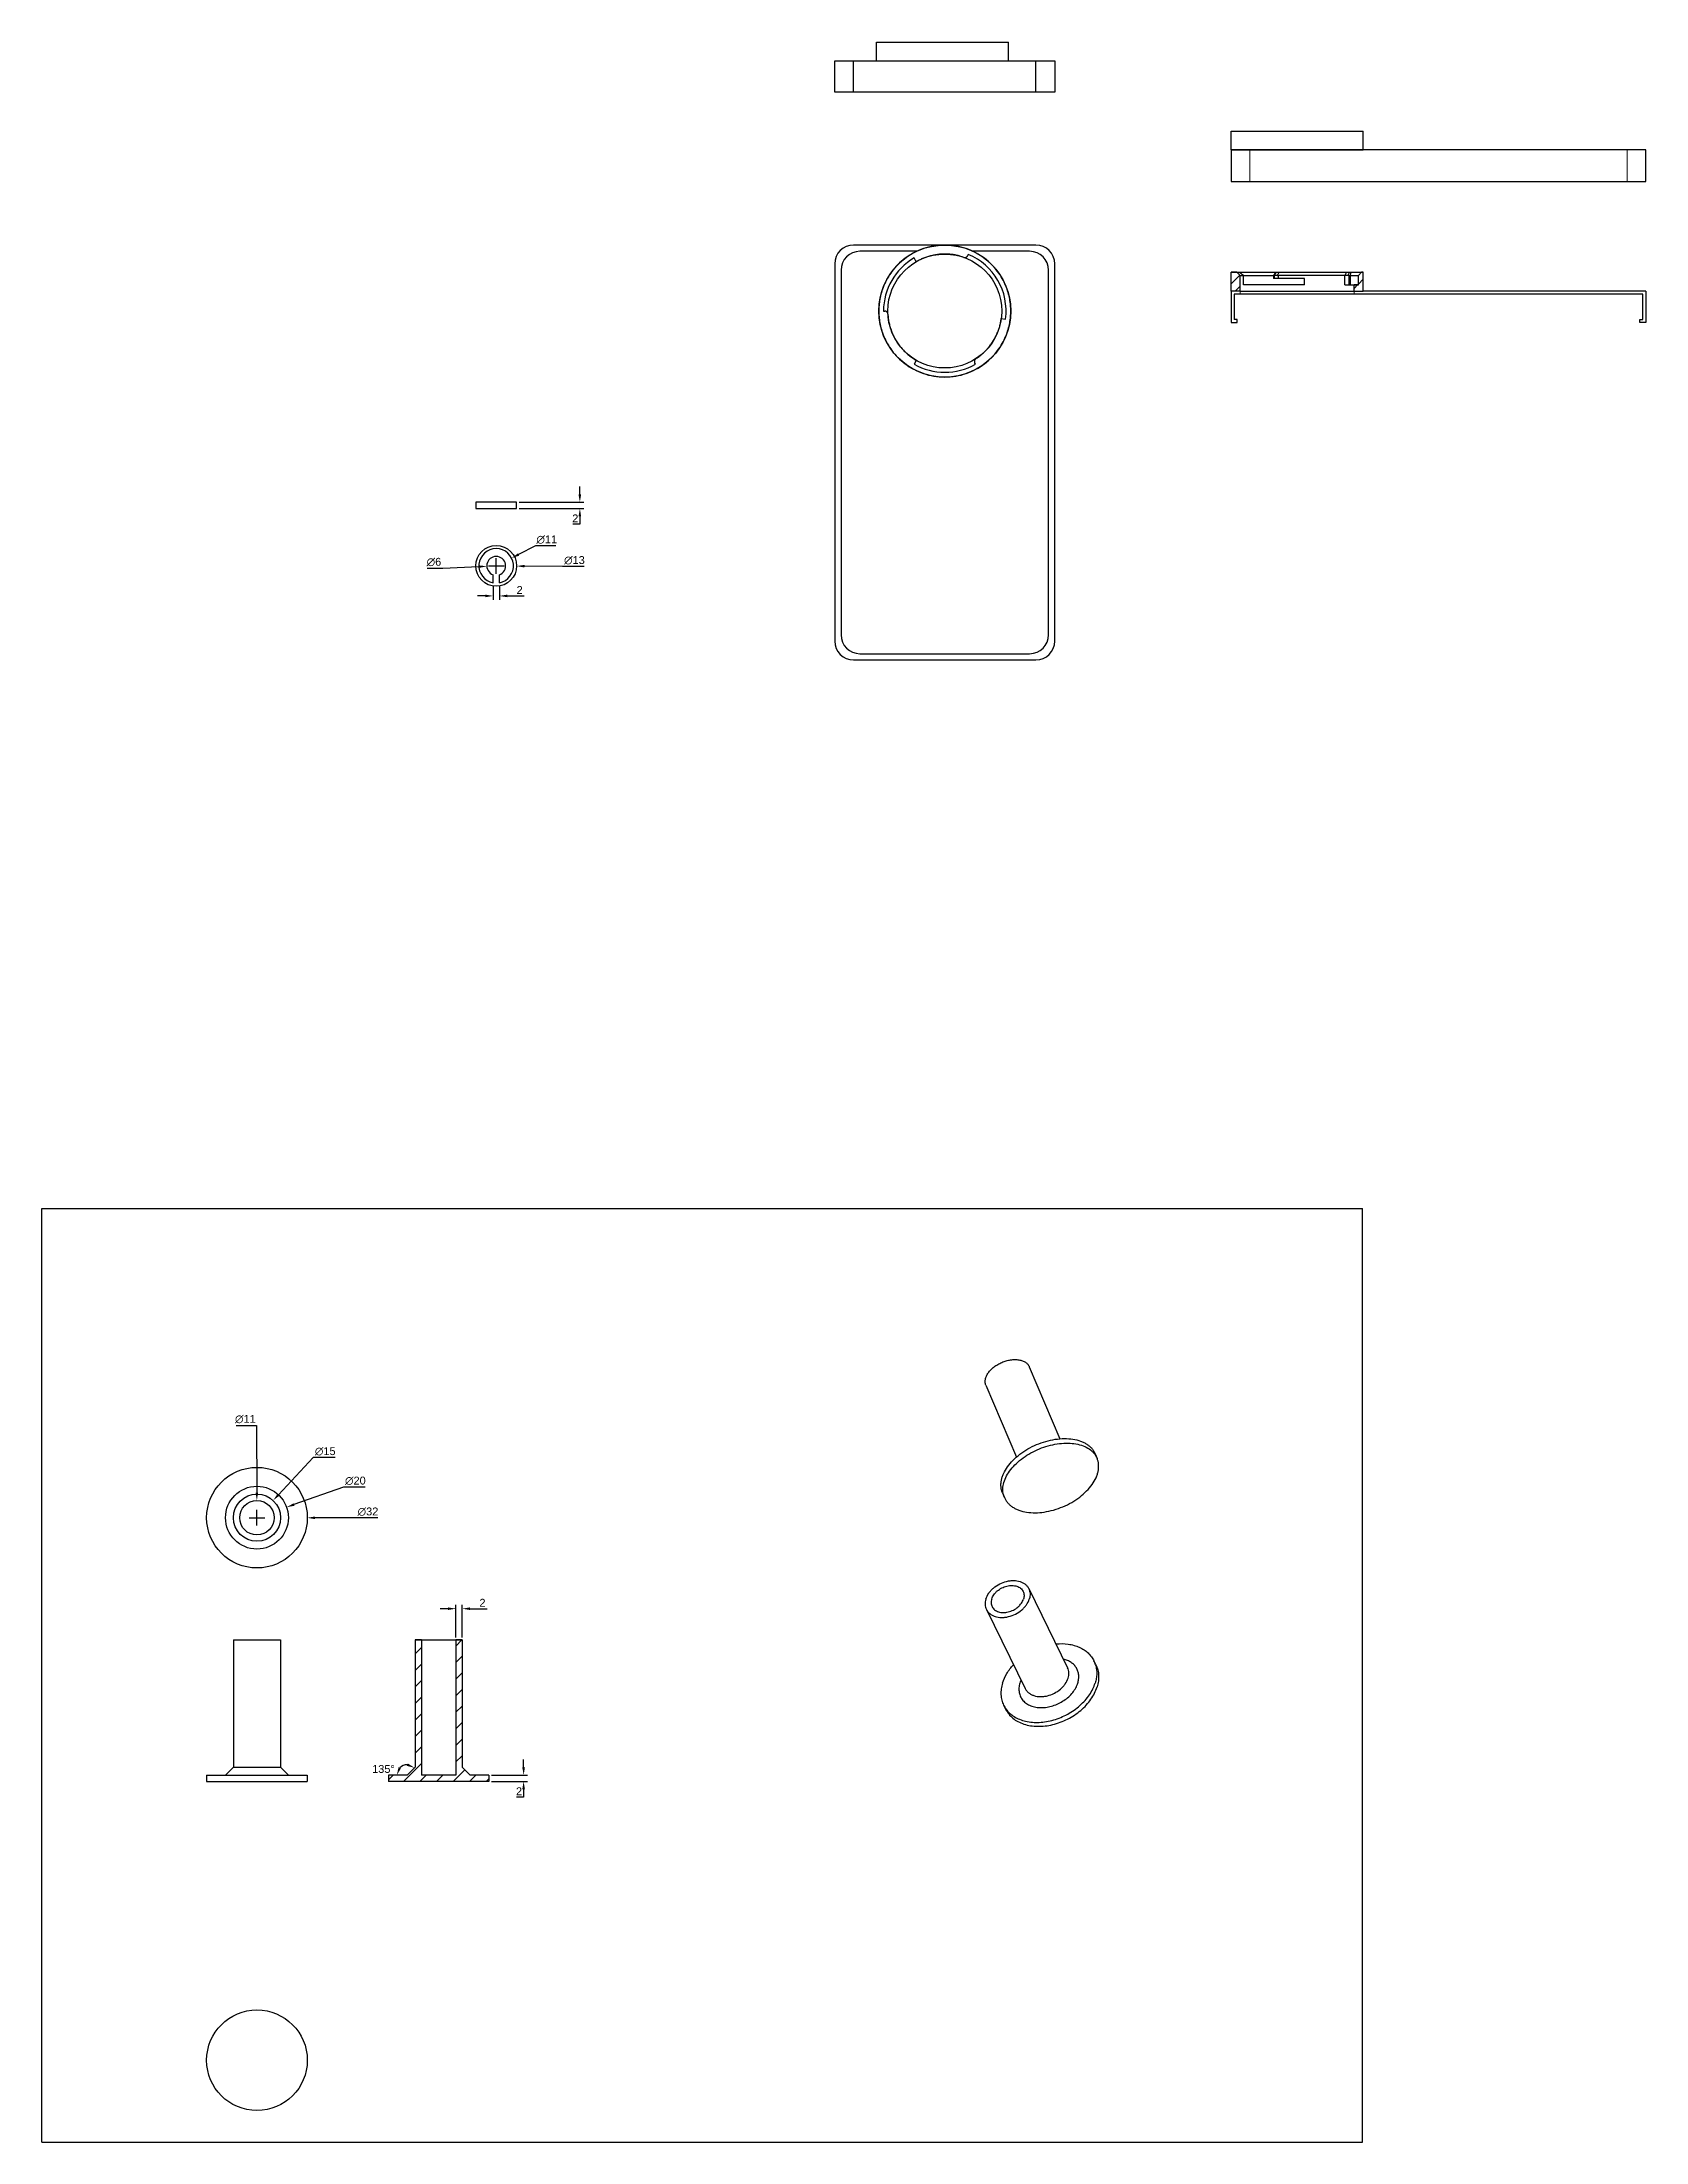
# Model space of a CAD drawing. Header units: millimetres. Extents: x 1074 to 3290, y 957 to 1671.
# Drawn here: x 2780 to 3290, y 957 to 1625 of the extents above; entities that cross this region are included whole.
import ezdxf

# ---------------------------------------------------------------- set-up
doc = ezdxf.new("R2010")
doc.units = ezdxf.units.MM
doc.linetypes.add('CENTER2', pattern=[25, 16, -3, 3, -3])
doc.layers.add('02___PRT_ALL_AXES', color=7, linetype='Continuous')
doc.layers.add('axis lines', color=7, linetype='CENTER2', lineweight=0)
doc.layers.add('Outlines', color=7, linetype='Continuous', lineweight=30)
doc.styles.get("Standard").update_dxf_attribs({"font": 'arial.ttf'})
doc.dimstyles.new('ISO-25', dxfattribs={"dimscale": 0, "dimtxt": 2.5, "dimasz": 2.5, "dimexe": 1.254, "dimexo": 0.8, "dimtad": 1, "dimtoh": 1, "dimdec": 1, "dimrnd": 0.5, "dimdsep": 46, "dimtxsty": 'Standard', "dimcen": 2.5, "dimadec": 0, "dimazin": 0, "dimtfac": 1, "dimtdec": 1, "dimtofl": 0, "dimtmove": 0, "dimatfit": 3, "dimfxl": 1, "dimarcsym": 0})

msp = doc.modelspace()

# ---------------------------------------------------------------- blocks, each defined once
blk = doc.blocks.new('*D198')
at = {"color": 0, "lineweight": -2, "transparency": 16777216}
for p, q in [((2933.31, 1075.81), (2933.31, 1078.31)), ((2923.08, 1073.31), (2934.57, 1073.31)), ((2923.08, 1071.31), (2934.57, 1071.31)), ((2933.31, 1066.31), (2931.03, 1066.31)), ((2933.31, 1068.81), (2933.31, 1066.31))]:
    blk.add_line(p, q, dxfattribs=at)
at = {"color": 0, "transparency": 16777216}
for points in [[(2932.89, 1075.81), (2933.73, 1075.81), (2933.31, 1073.31)], [(2932.89, 1068.81), (2933.73, 1068.81), (2933.31, 1071.31)]]:
    blk.add_solid(points, dxfattribs=at)
at = {"layer": 'Defpoints', "color": 0, "transparency": 16777216}
for p in [(2922.28, 1073.31), (2922.28, 1071.31), (2933.31, 1071.31)]:
    blk.add_point(p, dxfattribs=at)
at = {"color": 0, "transparency": 16777216, "insert": (2931.86, 1068.19), "char_height": 2.5, "attachment_point": 5}
blk.add_mtext('2', dxfattribs=at)
blk = doc.blocks.new('*D199')
at = {"color": 0, "lineweight": -2, "transparency": 16777216}
for p, q in [((2909.28, 1126.27), (2906.78, 1126.27)), ((2911.78, 1117.11), (2911.78, 1127.52)), ((2913.78, 1117.11), (2913.78, 1127.52)), ((2916.28, 1126.27), (2921.69, 1126.27))]:
    blk.add_line(p, q, dxfattribs=at)
at = {"color": 0, "transparency": 16777216}
for points in [[(2909.28, 1126.68), (2909.28, 1125.85), (2911.78, 1126.27)], [(2916.28, 1126.68), (2916.28, 1125.85), (2913.78, 1126.27)]]:
    blk.add_solid(points, dxfattribs=at)
at = {"layer": 'Defpoints', "color": 0, "transparency": 16777216}
for p in [(2913.78, 1126.27), (2911.78, 1116.31), (2913.78, 1116.31)]:
    blk.add_point(p, dxfattribs=at)
at = {"color": 0, "transparency": 16777216, "insert": (2920.23, 1128.15), "char_height": 2.5, "attachment_point": 5}
blk.add_mtext('2', dxfattribs=at)
blk = doc.blocks.new('*D200')
at = {"color": 0, "lineweight": -2, "transparency": 16777216}
for p, q in [((2848.49, 1152.72), (2848.49, 1157.72)), ((2845.99, 1155.22), (2850.99, 1155.22)), ((2880.04, 1155.15), (2866.99, 1155.18)), ((2886.94, 1155.15), (2880.04, 1155.15))]:
    blk.add_line(p, q, dxfattribs=at)
at = {"color": 0, "transparency": 16777216}
blk.add_solid([(2866.99, 1155.59), (2866.99, 1154.76), (2864.49, 1155.18)], dxfattribs=at)
at = {"layer": 'Defpoints', "color": 0, "transparency": 16777216}
for p in [(2832.49, 1155.25), (2864.49, 1155.18)]:
    blk.add_point(p, dxfattribs=at)
at = {"color": 0, "transparency": 16777216, "insert": (2883.8, 1157.12), "char_height": 2.5, "attachment_point": 5}
blk.add_mtext('∅32', dxfattribs=at)
blk = doc.blocks.new('*D201')
at = {"color": 0, "lineweight": -2, "transparency": 16777216}
for p, q in [((2876.02, 1164.96), (2860.27, 1159.39)), ((2882.94, 1164.96), (2876.02, 1164.96)), ((2848.49, 1152.72), (2848.49, 1157.72)), ((2845.99, 1155.22), (2850.99, 1155.22))]:
    blk.add_line(p, q, dxfattribs=at)
at = {"color": 0, "transparency": 16777216}
blk.add_solid([(2860.13, 1159.78), (2860.41, 1159), (2857.92, 1158.56)], dxfattribs=at)
at = {"layer": 'Defpoints', "color": 0, "transparency": 16777216}
for p in [(2857.92, 1158.56), (2839.06, 1151.88)]:
    blk.add_point(p, dxfattribs=at)
at = {"color": 0, "transparency": 16777216, "insert": (2879.79, 1166.93), "char_height": 2.5, "attachment_point": 5}
blk.add_mtext('∅20', dxfattribs=at)
blk = doc.blocks.new('*D202')
at = {"color": 0, "lineweight": -2, "transparency": 16777216}
for p, q in [((2866.42, 1174.33), (2855.33, 1162.51)), ((2873.36, 1174.33), (2866.42, 1174.33)), ((2848.49, 1152.72), (2848.49, 1157.72)), ((2845.99, 1155.22), (2850.99, 1155.22))]:
    blk.add_line(p, q, dxfattribs=at)
at = {"color": 0, "transparency": 16777216}
blk.add_solid([(2855.03, 1162.8), (2855.64, 1162.23), (2853.62, 1160.69)], dxfattribs=at)
at = {"layer": 'Defpoints', "color": 0, "transparency": 16777216}
for p in [(2853.62, 1160.69), (2843.36, 1149.75)]:
    blk.add_point(p, dxfattribs=at)
at = {"color": 0, "transparency": 16777216, "insert": (2870.2, 1176.3), "char_height": 2.5, "attachment_point": 5}
blk.add_mtext('∅15', dxfattribs=at)
blk = doc.blocks.new('*D203')
at = {"color": 0, "lineweight": -2, "transparency": 16777216}
for p, q in [((2841.89, 1184.59), (2848.33, 1184.59)), ((2848.33, 1184.59), (2848.45, 1163.22)), ((2848.49, 1152.72), (2848.49, 1157.72)), ((2845.99, 1155.22), (2850.99, 1155.22))]:
    blk.add_line(p, q, dxfattribs=at)
at = {"color": 0, "transparency": 16777216}
blk.add_solid([(2848.86, 1163.22), (2848.03, 1163.22), (2848.46, 1160.72)], dxfattribs=at)
at = {"layer": 'Defpoints', "color": 0, "transparency": 16777216}
for p in [(2848.46, 1160.72), (2848.52, 1149.72)]:
    blk.add_point(p, dxfattribs=at)
at = {"color": 0, "transparency": 16777216, "insert": (2844.8, 1186.56), "char_height": 2.5, "attachment_point": 5}
blk.add_mtext('∅11', dxfattribs=at)
blk = doc.blocks.new('*D204')
at = {"color": 0, "lineweight": -2, "transparency": 16777216}
blk.add_arc((2896.28, 1073.31), 3.32, 89.2406, 135.7594, dxfattribs=at)
at = {"color": 0, "transparency": 16777216}
for points in [[(2894.29, 1075.47), (2893.52, 1075.79), (2892.96, 1073.31)], [(2896.49, 1077.02), (2896.16, 1076.25), (2898.63, 1075.66)]]:
    blk.add_solid(points, dxfattribs=at)
at = {"layer": 'Defpoints', "color": 0, "transparency": 16777216}
for p in [(2896.28, 1076.63), (2898.78, 1075.81), (2890.28, 1073.31), (2896.28, 1073.31), (2896.28, 1073.31)]:
    blk.add_point(p, dxfattribs=at)
at = {"color": 0, "transparency": 16777216, "insert": (2888.73, 1075.26), "char_height": 2.5, "attachment_point": 5}
blk.add_mtext('135°', dxfattribs=at)
blk = doc.blocks.new('*D279')
at = {"color": 0, "lineweight": -2, "transparency": 16777216}
for p, q in [((2951.2, 1480.73), (2951.2, 1483.23)), ((2931.89, 1478.23), (2952.45, 1478.23)), ((2931.89, 1476.23), (2952.45, 1476.23)), ((2951.2, 1471.23), (2948.92, 1471.23)), ((2951.2, 1473.73), (2951.2, 1471.23))]:
    blk.add_line(p, q, dxfattribs=at)
at = {"color": 0, "transparency": 16777216}
for points in [[(2950.78, 1480.73), (2951.61, 1480.73), (2951.2, 1478.23)], [(2950.78, 1473.73), (2951.61, 1473.73), (2951.2, 1476.23)]]:
    blk.add_solid(points, dxfattribs=at)
at = {"layer": 'Defpoints', "color": 0, "transparency": 16777216}
for p in [(2931.09, 1478.23), (2931.09, 1476.23), (2951.2, 1476.23)]:
    blk.add_point(p, dxfattribs=at)
at = {"color": 0, "transparency": 16777216, "insert": (2949.74, 1473.11), "char_height": 2.5, "attachment_point": 5}
blk.add_mtext('2', dxfattribs=at)
blk = doc.blocks.new('*D280')
at = {"color": 0, "lineweight": -2, "transparency": 16777216}
for p, q in [((2922.09, 1458), (2927.09, 1458)), ((2924.59, 1455.5), (2924.59, 1460.5)), ((2945.69, 1457.79), (2933.59, 1457.91)), ((2952.62, 1457.79), (2945.69, 1457.79))]:
    blk.add_line(p, q, dxfattribs=at)
at = {"color": 0, "transparency": 16777216}
blk.add_solid([(2933.6, 1458.32), (2933.59, 1457.49), (2931.09, 1457.93)], dxfattribs=at)
at = {"layer": 'Defpoints', "color": 0, "transparency": 16777216}
for p in [(2918.09, 1458.06), (2931.09, 1457.93)]:
    blk.add_point(p, dxfattribs=at)
at = {"color": 0, "transparency": 16777216, "insert": (2949.47, 1459.76), "char_height": 2.5, "attachment_point": 5}
blk.add_mtext('∅13', dxfattribs=at)
blk = doc.blocks.new('*D281')
at = {"color": 0, "lineweight": -2, "transparency": 16777216}
for p, q in [((2937.13, 1464.38), (2931.72, 1461.63)), ((2943.58, 1464.38), (2937.13, 1464.38)), ((2922.09, 1458), (2927.09, 1458)), ((2924.59, 1455.5), (2924.59, 1460.5))]:
    blk.add_line(p, q, dxfattribs=at)
at = {"color": 0, "transparency": 16777216}
blk.add_solid([(2931.53, 1462), (2931.91, 1461.26), (2929.49, 1460.49)], dxfattribs=at)
at = {"layer": 'Defpoints', "color": 0, "transparency": 16777216}
for p in [(2929.49, 1460.49), (2919.69, 1455.5)]:
    blk.add_point(p, dxfattribs=at)
at = {"color": 0, "transparency": 16777216, "insert": (2940.67, 1466.35), "char_height": 2.5, "attachment_point": 5}
blk.add_mtext('∅11', dxfattribs=at)
blk = doc.blocks.new('*D282')
at = {"color": 0, "lineweight": -2, "transparency": 16777216}
for p, q in [((2902.61, 1457.24), (2907.59, 1457.24)), ((2907.59, 1457.24), (2919.1, 1457.75)), ((2922.09, 1458), (2927.09, 1458)), ((2924.59, 1455.5), (2924.59, 1460.5))]:
    blk.add_line(p, q, dxfattribs=at)
at = {"color": 0, "transparency": 16777216}
blk.add_solid([(2919.08, 1458.17), (2919.12, 1457.34), (2921.59, 1457.86)], dxfattribs=at)
at = {"layer": 'Defpoints', "color": 0, "transparency": 16777216}
for p in [(2921.59, 1457.86), (2927.59, 1458.13)]:
    blk.add_point(p, dxfattribs=at)
at = {"color": 0, "transparency": 16777216, "insert": (2904.79, 1459.21), "char_height": 2.5, "attachment_point": 5}
blk.add_mtext('∅6', dxfattribs=at)
blk = doc.blocks.new('*D283')
at = {"color": 0, "lineweight": -2, "transparency": 16777216}
for p, q in [((2923.59, 1451.79), (2923.59, 1447.19)), ((2925.59, 1451.79), (2925.59, 1447.19)), ((2921.09, 1448.44), (2918.59, 1448.44)), ((2928.09, 1448.44), (2933.5, 1448.44))]:
    blk.add_line(p, q, dxfattribs=at)
at = {"color": 0, "transparency": 16777216}
for points in [[(2921.09, 1448.86), (2921.09, 1448.03), (2923.59, 1448.44)], [(2928.09, 1448.86), (2928.09, 1448.03), (2925.59, 1448.44)]]:
    blk.add_solid(points, dxfattribs=at)
at = {"layer": 'Defpoints', "color": 0, "transparency": 16777216}
for p in [(2923.59, 1452.59), (2925.59, 1452.59), (2925.59, 1448.44)]:
    blk.add_point(p, dxfattribs=at)
at = {"color": 0, "transparency": 16777216, "insert": (2932.04, 1450.32), "char_height": 2.5, "attachment_point": 5}
blk.add_mtext('2', dxfattribs=at)

# ---------------------------------------------------------------- dimensions: what is measured, and where the dimension line sits
for base, p1, p2, picture, middle in [((2951.2, 1476.23), (2931.09, 1478.23), (2931.09, 1476.23), '*D279', (2949.74, 1473.11)), ((2933.31, 1071.31), (2922.28, 1073.31), (2922.28, 1071.31), '*D198', (2931.86, 1068.19))]:
    dim = msp.add_linear_dim(base=base, p1=p1, p2=p2, angle=90, dimstyle='ISO-25', override={"dimscale": 1})
    dim.commit()
    dim.dimension.update_dxf_attribs({"geometry": picture, "text_midpoint": middle})
for p1, p2, picture, middle in [((2919.69, 1455.5), (2929.49, 1460.49), '*D281', (2940.67, 1464.38)), ((2927.59, 1458.13), (2921.59, 1457.86), '*D282', (2907.59, 1457.24)), ((2918.09, 1458.06), (2931.09, 1457.93), '*D280', (2945.69, 1457.79)), ((2848.52, 1149.72), (2848.46, 1160.72), '*D203', (2844.8, 1184.59)), ((2843.36, 1149.75), (2853.62, 1160.69), '*D202', (2870.2, 1174.33)), ((2839.06, 1151.88), (2857.92, 1158.56), '*D201', (2879.79, 1164.96)), ((2832.49, 1155.25), (2864.49, 1155.18), '*D200', (2880.04, 1155.15))]:
    dim = msp.add_diameter_dim_2p(p1=p1, p2=p2, dimstyle='ISO-25', override={"dimscale": 1})
    dim.commit()
    dim.dimension.update_dxf_attribs({"geometry": picture, "text_midpoint": middle, "dimtype": 163})
for base, p1, p2, picture, middle in [((2925.59, 1448.44), (2923.59, 1452.59), (2925.59, 1452.59), '*D283', (2932.04, 1450.32)), ((2913.78, 1126.27), (2911.78, 1116.31), (2913.78, 1116.31), '*D199', (2920.23, 1128.15))]:
    dim = msp.add_linear_dim(base=base, p1=p1, p2=p2, dimstyle='ISO-25', override={"dimscale": 1})
    dim.commit()
    dim.dimension.update_dxf_attribs({"geometry": picture, "text_midpoint": middle})
dim = msp.add_angular_dim_2l(base=(2896.28, 1076.63), line1=((2896.28, 1073.31), (2890.28, 1073.31)), line2=((2898.78, 1075.81), (2896.28, 1073.31)), dimstyle='ISO-25', override={"dimscale": 1, "dimtmove": 2})
dim.commit()
dim.dimension.update_dxf_attribs({"geometry": '*D204', "text_midpoint": (2888.73, 1075.26), "dimtype": 162})

# ---------------------------------------------------------------- hatches: boundary and pattern name
at = {"linetype": 'Continuous'}
h = msp.add_hatch(dxfattribs=at)
h.set_pattern_fill('C', color=2, scale=2.610856, angle=45, style=0, pattern_type=0)
h.set_pattern_definition([(45, (3048.5572, 1334.614), (-1.846154, 1.846154), [])])
edge = h.paths.add_edge_path()
edge.add_line((3200.33, 1545.4), (3197.46, 1545.4))
edge.add_line((3197.46, 1545.4), (3197.46, 1547.4))
edge.add_line((3198.83, 1547.4), (3197.46, 1547.4))
edge.add_line((3198.83, 1547.4), (3198.83, 1550.4))
edge.add_line((3198.83, 1550.4), (3199.83, 1551.4))
edge.add_line((3200.33, 1551.4), (3199.83, 1551.4))
edge.add_line((3200.33, 1545.4), (3200.33, 1551.4))
edge = h.paths.add_edge_path()
edge.add_line((3161.21, 1545.4), (3158.33, 1545.4))
edge.add_line((3158.33, 1545.4), (3158.33, 1551.4))
edge.add_line((3160.21, 1551.4), (3158.33, 1551.4))
edge.add_line((3161.21, 1550.4), (3160.21, 1551.4))
edge.add_line((3161.21, 1545.4), (3161.21, 1550.4))
h = msp.add_hatch(dxfattribs=at)
h.set_pattern_fill('E', color=2, scale=3.725909, angle=45, style=0, pattern_type=0)
h.set_pattern_definition([(45, (2796.1124, 909.1365), (-2.634615, 2.634615), [])])
edge = h.paths.add_edge_path()
edge.add_line((2911.78, 1073.31), (2900.78, 1073.31))
edge.add_line((2911.78, 1116.31), (2911.78, 1073.31))
edge.add_line((2913.78, 1116.31), (2911.78, 1116.31))
edge.add_line((2913.78, 1116.31), (2913.78, 1075.81))
edge.add_line((2913.78, 1075.81), (2916.28, 1073.31))
edge.add_line((2922.28, 1073.31), (2916.28, 1073.31))
edge.add_line((2922.28, 1073.31), (2922.28, 1071.31))
edge.add_line((2922.28, 1071.31), (2890.28, 1071.31))
edge.add_line((2890.28, 1073.31), (2890.28, 1071.31))
edge.add_line((2896.28, 1073.31), (2890.28, 1073.31))
edge.add_line((2898.78, 1075.81), (2896.28, 1073.31))
edge.add_line((2898.78, 1116.31), (2898.78, 1075.81))
edge.add_line((2900.78, 1116.31), (2898.78, 1116.31))
edge.add_line((2900.78, 1116.31), (2900.78, 1073.31))

# ---------------------------------------------------------------- linework, layer by layer
for p, q in [((3038.28, 1608.65), (3038.28, 1618.65)), ((3096.28, 1608.65), (3096.28, 1618.65)), ((3161.21, 1545.4), (3200.33, 1545.4)), ((2838.49, 1073.31), (2858.49, 1073.31))]:
    msp.add_line(p, q)
at = {"color": 7, "linetype": 'Continuous'}
for p, q in [((3074.74, 1557.08), (3074.59, 1556.71)), ((3074.74, 1557.08), (3074.59, 1556.71)), ((3058.22, 1554.76), (3057.53, 1555.95)), ((3058.22, 1554.76), (3057.53, 1555.95)), ((3158.33, 1545.4), (3158.33, 1551.4)), ((3160.21, 1551.4), (3158.33, 1551.4)), ((3161.21, 1550.4), (3160.21, 1551.4)), ((3161.21, 1550.4), (3160.21, 1551.4)), ((3161.12, 1551.38), (3161.1, 1551.4)), ((3161.21, 1545.4), (3161.21, 1550.4)), ((3161.21, 1545.4), (3161.21, 1550.4)), ((3161.21, 1550.4), (3162.25, 1550.4)), ((3162.25, 1547.4), (3162.25, 1550.4)), ((3162.29, 1550.44), (3162.27, 1550.46)), ((3162.3, 1550.44), (3162.29, 1550.44)), ((3162.3, 1547.4), (3162.3, 1550.44)), ((3162.3, 1550.4), (3172.02, 1550.4)), ((3171.87, 1550.4), (3171.87, 1549.4)), ((3172.02, 1550.4), (3172.02, 1549.4)), ((3173.28, 1550.4), (3173.28, 1549.4)), ((3194.53, 1550.4), (3173.28, 1550.4)), ((3194.53, 1547.4), (3194.53, 1550.4)), ((3195.87, 1550.4), (3198.83, 1550.4)), ((3195.87, 1547.4), (3195.87, 1550.4)), ((3196.22, 1550.4), (3196.22, 1547.4)), ((3198.83, 1550.4), (3199.83, 1551.4)), ((3198.83, 1550.4), (3199.83, 1551.4)), ((3198.83, 1547.4), (3198.83, 1550.4)), ((3198.83, 1547.4), (3198.83, 1550.4)), ((3200.33, 1551.4), (3199.83, 1551.4)), ((3200.33, 1545.4), (3200.33, 1551.4)), ((3161.21, 1545.4), (3158.33, 1545.4)), ((3181.7, 1547.4), (3162.25, 1547.4)), ((3181.7, 1549.4), (3171.87, 1549.4)), ((3181.7, 1547.4), (3181.7, 1549.4)), ((3194.53, 1547.4), (3198.83, 1547.4)), ((3197.46, 1545.4), (3197.46, 1547.4)), ((3198.83, 1547.4), (3197.46, 1547.4)), ((3197.46, 1545.4), (3197.46, 1547.4)), ((3047.78, 1539.07), (3048.18, 1539.07)), ((3047.78, 1539.07), (3048.18, 1539.07)), ((3085.25, 1536.7), (3086.61, 1536.52)), ((3085.25, 1536.7), (3086.61, 1536.52)), ((3058.22, 1523.37), (3057.53, 1522.18)), ((3058.22, 1523.37), (3057.53, 1522.18)), ((3077.03, 1522.18), (3076.83, 1522.53)), ((3077.03, 1522.18), (3076.83, 1522.53)), ((2780.11, 956.61), (2780.11, 1253.61)), ((2780.11, 1253.61), (3200.11, 1253.61)), ((3200.11, 956.61), (3200.11, 1253.61)), ((3094.17, 1203.24), (3103.87, 1180.29)), ((3080.35, 1197.4), (3090.06, 1174.45)), ((2900.78, 1116.31), (2900.78, 1073.31)), ((2911.78, 1116.31), (2911.78, 1073.31)), ((2840.99, 1075.81), (2855.99, 1075.81)), ((2911.78, 1073.31), (2900.78, 1073.31)), ((2780.11, 956.61), (3200.11, 956.61))]:
    msp.add_line(p, q, dxfattribs=at)
for centre, radius in [((3067.28, 1539.07), 21), ((2848.49, 1155.22), 10)]:
    msp.add_circle(centre, radius, dxfattribs=at)
for centre, radius, start, end in [((3067.28, 1539.07), 19.5, 352.5, 67.5), ((3067.28, 1539.07), 19.5, 352.5, 67.5), ((3067.28, 1539.07), 19.5, 120, 180), ((3067.28, 1539.07), 19.5, 120, 180), ((3225.48, 1629.95), 101.57, 230.67624, 231.50748), ((3242.65, 1512.09), 80.49, 150.75935, 151.57197), ((3246.85, 1508.9), 85.48, 150.17978, 150.92517), ((3235.98, 1517.57), 70.99, 151.54032, 152.42648), ((3167.15, 1560.12), 29.2, 340.62363, 342.62821), ((3168.28, 1559.54), 28.83, 341.60423, 343.62069), ((3169.5, 1560.18), 28.45, 339.90613, 342.03624), ((3067.28, 1539.07), 19.5, 240, 300), ((3067.28, 1539.07), 19.5, 240, 300)]:
    msp.add_arc(centre, radius, start, end, dxfattribs=at)
for points, weights in [([(3088.28, 1539.07), (3088.28, 1581.07), (3046.28, 1581.07), (3046.28, 1539.07)], [1, 0.3333333333, 0.3333333333, 1]), ([(3073.33, 1556.15), (3068.25, 1557.95), (3062.88, 1557.46), (3058.22, 1554.76)], [1, 0.9387553556, 0.9387553556, 1]), ([(3046.28, 1539.07), (3046.28, 1497.07), (3088.28, 1497.07), (3088.28, 1539.07)], [1, 0.3333333333, 0.3333333333, 1]), ([(3049.18, 1538.12), (3049.51, 1531.85), (3052.78, 1526.51), (3058.22, 1523.37)], [1, 0.9192037036, 0.9192037036, 1]), ([(3077.15, 1523.87), (3081.67, 1526.8), (3084.55, 1531.36), (3085.25, 1536.7)], [1, 0.9387553556, 0.9387553556, 1])]:
    msp.add_rational_spline(points, weights, degree=3, dxfattribs=at)
for points in [[(3073.33, 1556.15), (3073.41, 1556.12), (3073.58, 1556.09), (3073.83, 1556.1), (3074.08, 1556.17), (3074.29, 1556.3), (3074.47, 1556.49), (3074.55, 1556.63), (3074.59, 1556.71)], [(3049.18, 1538.12), (3049.17, 1538.21), (3049.14, 1538.37), (3049.04, 1538.6), (3048.88, 1538.8), (3048.67, 1538.95), (3048.43, 1539.05), (3048.27, 1539.07), (3048.18, 1539.07)], [(3077.15, 1523.87), (3077.08, 1523.82), (3076.95, 1523.71), (3076.8, 1523.5), (3076.71, 1523.26), (3076.68, 1523.01), (3076.72, 1522.76), (3076.79, 1522.6), (3076.83, 1522.53)]]:
    msp.add_open_spline(points, degree=3, dxfattribs=at)
for points, knots in [([(3073.33, 1556.15), (3073.45, 1556.11), (3073.7, 1556.07), (3074.08, 1556.16), (3074.4, 1556.38), (3074.54, 1556.6), (3074.59, 1556.71)], [0, 0, 0, 0, 0.250007, 0.5, 0.749993, 1, 1, 1, 1]), ([(3162.25, 1550.4), (3162.26, 1550.4), (3162.28, 1550.41), (3162.3, 1550.43), (3162.3, 1550.44)], [0, 0, 0, 0, 0.537544, 1, 1, 1, 1]), ([(3172.02, 1550.4), (3172.04, 1550.4), (3172.08, 1550.41), (3172.12, 1550.43), (3172.15, 1550.44)], [0, 0, 0, 0, 0.437396, 1, 1, 1, 1]), ([(3172.15, 1550.44), (3172.2, 1550.46), (3172.34, 1550.49), (3172.64, 1550.51), (3172.88, 1550.48), (3173.04, 1550.44)], [0, 0, 0, 0, 0.201632, 0.444861, 1, 1, 1, 1]), ([(3173.04, 1550.44), (3173.06, 1550.43), (3173.14, 1550.41), (3173.22, 1550.4), (3173.28, 1550.4)], [0, 0, 0, 0, 0.254854, 1, 1, 1, 1]), ([(3194.53, 1550.4), (3194.54, 1550.4), (3194.6, 1550.41), (3194.65, 1550.42), (3194.69, 1550.44)], [0, 0, 0, 0, 0.220188, 1, 1, 1, 1]), ([(3194.69, 1550.44), (3194.75, 1550.46), (3194.9, 1550.49), (3195.22, 1550.51), (3195.47, 1550.48), (3195.64, 1550.44)], [0, 0, 0, 0, 0.219262, 0.46927, 1, 1, 1, 1]), ([(3195.64, 1550.44), (3195.66, 1550.43), (3195.74, 1550.41), (3195.81, 1550.4), (3195.87, 1550.4)], [0, 0, 0, 0, 0.259916, 1, 1, 1, 1]), ([(3049.18, 1538.12), (3049.17, 1538.24), (3049.11, 1538.5), (3048.89, 1538.81), (3048.56, 1539.02), (3048.31, 1539.07), (3048.18, 1539.07)], [0, 0, 0, 0, 0.250007, 0.5, 0.749993, 1, 1, 1, 1]), ([(3077.15, 1523.87), (3077.04, 1523.8), (3076.86, 1523.62), (3076.7, 1523.27), (3076.68, 1522.88), (3076.77, 1522.64), (3076.83, 1522.53)], [0, 0, 0, 0, 0.250007, 0.5, 0.749993, 1, 1, 1, 1]), ([(3109.59, 1102.61), (3109.72, 1103.03), (3109.9, 1103.88), (3109.92, 1105.14), (3109.68, 1106.34), (3109.18, 1107.44), (3108.43, 1108.41), (3107.46, 1109.21), (3106.31, 1109.83), (3105.46, 1110.1), (3105.01, 1110.2)], [0, 0, 0, 0, 0.130572, 0.25485, 0.374728, 0.492806, 0.611992, 0.735004, 0.863931, 1, 1, 1, 1]), ([(3091.17, 1102.61), (3091.01, 1102.12), (3090.81, 1101.12), (3090.88, 1099.62), (3091.31, 1098.24), (3092.11, 1097.02), (3093.24, 1096.04), (3094.63, 1095.31), (3096.23, 1094.87), (3097.99, 1094.73), (3099.83, 1094.89), (3102.32, 1095.49), (3104.68, 1096.63), (3106.71, 1098.21), (3107.98, 1099.56), (3108.97, 1101.03), (3109.43, 1102.09), (3109.59, 1102.61)], [0, 0, 0, 0, 0.057299, 0.111452, 0.163789, 0.216048, 0.269993, 0.32699, 0.387782, 0.452456, 0.520542, 0.591152, 0.734784, 0.805556, 0.873893, 0.938875, 1, 1, 1, 1]), ([(3091.53, 1103.57), (3091.5, 1103.49), (3091.36, 1103.18), (3091.24, 1102.86), (3091.17, 1102.61)], [0, 0, 0, 0, 0.25399, 1, 1, 1, 1]), ([(3092.88, 1100.86), (3093.01, 1100.61), (3093.32, 1100.11), (3093.96, 1099.48), (3094.73, 1098.97), (3095.95, 1098.46), (3097.35, 1098.25), (3098.79, 1098.33), (3100.32, 1098.6), (3102.17, 1099.3), (3103.82, 1100.38), (3104.93, 1101.45), (3105.83, 1102.56), (3106.32, 1103.52), (3106.52, 1104.17)], [0, 0, 0, 0, 0.050746, 0.10263, 0.156609, 0.213339, 0.335626, 0.401208, 0.469009, 0.608178, 0.746937, 0.814256, 0.879207, 1, 1, 1, 1]), ([(3106.52, 1104.17), (3106.61, 1104.45), (3106.74, 1105.03), (3106.78, 1105.89), (3106.66, 1106.71), (3106.47, 1107.23), (3106.35, 1107.47)], [0, 0, 0, 0, 0.264407, 0.517093, 0.760912, 1, 1, 1, 1])]:
    msp.add_open_spline(points, degree=3, knots=knots, dxfattribs=at)
at = {"layer": '02___PRT_ALL_AXES', "color": 7, "linetype": 'Continuous'}
for p, q in [((3045.55, 1618.65), (3087.55, 1618.65)), ((3158.33, 1590.3), (3200.33, 1590.3)), ((3094.17, 1203.24), (3103.87, 1180.29)), ((3080.35, 1197.4), (3090.06, 1174.45)), ((3114.97, 1175.4), (3114.98, 1175.38)), ((3115.11, 1175.53), (3115.72, 1174.09)), ((3085.64, 1163.07), (3086.25, 1161.63)), ((3093.99, 1132.65), (3106.35, 1107.47)), ((3080.53, 1126.04), (3092.88, 1100.86)), ((3114.74, 1109.66), (3115.35, 1108.42)), ((3086.01, 1095.57), (3086.62, 1094.32))]:
    msp.add_line(p, q, dxfattribs=at)
for centre, radius in [((2848.49, 1155.22), 7.5), ((2848.49, 982.62), 16)]:
    msp.add_circle(centre, radius, dxfattribs=at)
for centre, start, end in [((3107.23, 1105.98), 16.68966, 26.13245), ((3093.53, 1099.25), 206.14551, 215.5863)]:
    msp.add_arc(centre, 8.37, start, end, dxfattribs=at)
for points, knots in [([(3080.35, 1197.4), (3080.29, 1197.54), (3080.2, 1197.84), (3080.09, 1198.46), (3080.15, 1199.31), (3080.49, 1200.33), (3081.08, 1201.34), (3081.91, 1202.32), (3082.94, 1203.21), (3084.13, 1204), (3085.43, 1204.64), (3086.81, 1205.13), (3088.2, 1205.44), (3089.56, 1205.55), (3090.83, 1205.47), (3091.98, 1205.19), (3092.95, 1204.72), (3093.59, 1204.17), (3093.97, 1203.66), (3094.11, 1203.38), (3094.17, 1203.24)], [0, 0, 0, 0, 0.023694, 0.047761, 0.098079, 0.153045, 0.213547, 0.279519, 0.350169, 0.424201, 0.5, 0.575799, 0.649831, 0.720481, 0.786453, 0.846955, 0.901921, 0.952239, 0.976306, 1, 1, 1, 1]), ([(3085.64, 1163.07), (3085.51, 1163.37), (3085.31, 1164), (3085.14, 1164.98), (3085.13, 1166.01), (3085.26, 1167.07), (3085.54, 1168.15), (3086.12, 1169.63), (3087.2, 1171.48), (3088.97, 1173.55), (3091.16, 1175.46), (3093.69, 1177.14), (3096.48, 1178.52), (3099.41, 1179.55), (3102.38, 1180.21), (3105.28, 1180.45), (3108, 1180.27), (3110.08, 1179.76), (3111.54, 1179.14), (3112.51, 1178.59), (3113.36, 1177.95), (3114.09, 1177.22), (3114.68, 1176.42), (3114.99, 1175.83), (3115.11, 1175.53)], [0, 0, 0, 0, 0.023688, 0.047741, 0.07247, 0.098159, 0.12502, 0.153195, 0.213671, 0.279614, 0.350234, 0.424234, 0.5, 0.575766, 0.649766, 0.720386, 0.786329, 0.846805, 0.87498, 0.901841, 0.92753, 0.952259, 0.976312, 1, 1, 1, 1]), ([(3086.25, 1161.63), (3086.13, 1161.91), (3085.93, 1162.51), (3085.76, 1163.44), (3085.73, 1164.42), (3085.87, 1165.78), (3086.4, 1167.55), (3087.53, 1169.61), (3089.11, 1171.61), (3091.09, 1173.48), (3093.42, 1175.15), (3096, 1176.58), (3098.74, 1177.7), (3101.57, 1178.49), (3104.38, 1178.92), (3107.07, 1178.97), (3109.56, 1178.64), (3111.77, 1177.94), (3113.34, 1177.03), (3114.36, 1176.14), (3114.78, 1175.65), (3114.97, 1175.4)], [0, 0, 0, 0, 0.023404, 0.047137, 0.071478, 0.096687, 0.150368, 0.209197, 0.273245, 0.341924, 0.414174, 0.488621, 0.563717, 0.637862, 0.70953, 0.777396, 0.840477, 0.898297, 0.951072, 0.975924, 1, 1, 1, 1]), ([(3086.25, 1161.63), (3086.38, 1161.33), (3086.68, 1160.74), (3087.28, 1159.93), (3088, 1159.21), (3088.86, 1158.57), (3089.82, 1158.01), (3091.29, 1157.39), (3093.37, 1156.89), (3096.09, 1156.71), (3098.98, 1156.95), (3101.95, 1157.6), (3104.89, 1158.64), (3107.67, 1160.02), (3110.21, 1161.7), (3112.4, 1163.61), (3114.16, 1165.68), (3115.25, 1167.52), (3115.83, 1169.01), (3116.1, 1170.09), (3116.24, 1171.14), (3116.22, 1172.17), (3116.06, 1173.16), (3115.85, 1173.79), (3115.72, 1174.09)], [0, 0, 0, 0, 0.023688, 0.047741, 0.07247, 0.098159, 0.12502, 0.153195, 0.213671, 0.279614, 0.350234, 0.424234, 0.5, 0.575766, 0.649766, 0.720386, 0.786329, 0.846805, 0.87498, 0.901841, 0.92753, 0.952259, 0.976312, 1, 1, 1, 1]), ([(3114.98, 1175.38), (3115.06, 1175.28), (3115.34, 1174.87), (3115.58, 1174.43), (3115.72, 1174.09)], [0, 0, 0, 0, 0.252205, 1, 1, 1, 1]), ([(3080.35, 1129.34), (3080.26, 1129.06), (3080.14, 1128.49), (3080.1, 1127.62), (3080.22, 1126.8), (3080.41, 1126.28), (3080.53, 1126.04)], [0, 0, 0, 0, 0.264406, 0.517093, 0.760912, 1, 1, 1, 1]), ([(3080.35, 1129.34), (3080.56, 1130), (3081.05, 1130.95), (3081.95, 1132.07), (3083.06, 1133.13), (3084.71, 1134.22), (3086.56, 1134.91), (3088.08, 1135.18), (3089.53, 1135.26), (3090.93, 1135.06), (3092.15, 1134.54), (3092.92, 1134.03), (3093.55, 1133.4), (3093.87, 1132.91), (3093.99, 1132.65)], [0, 0, 0, 0, 0.120793, 0.185745, 0.253064, 0.391824, 0.530993, 0.598794, 0.664376, 0.786661, 0.843392, 0.897371, 0.949254, 1, 1, 1, 1]), ([(3080.53, 1126.04), (3080.65, 1125.78), (3080.97, 1125.29), (3081.6, 1124.66), (3082.37, 1124.15), (3083.6, 1123.63), (3084.99, 1123.43), (3086.44, 1123.5), (3087.96, 1123.78), (3089.81, 1124.47), (3091.46, 1125.56), (3092.57, 1126.62), (3093.47, 1127.74), (3093.97, 1128.69), (3094.17, 1129.34)], [0, 0, 0, 0, 0.050746, 0.102629, 0.156608, 0.213339, 0.335624, 0.401206, 0.469007, 0.608176, 0.746936, 0.814255, 0.879207, 1, 1, 1, 1]), ([(3082.2, 1129.34), (3082.13, 1129.14), (3082.04, 1128.72), (3082.01, 1128.08), (3082.1, 1127.48), (3082.24, 1127.1), (3082.32, 1126.92)], [0, 0, 0, 0, 0.264379, 0.517104, 0.760909, 1, 1, 1, 1]), ([(3082.2, 1129.34), (3082.34, 1129.82), (3082.7, 1130.52), (3083.37, 1131.34), (3084.18, 1132.12), (3085.39, 1132.92), (3086.75, 1133.43), (3087.86, 1133.63), (3088.93, 1133.68), (3089.95, 1133.53), (3090.84, 1133.16), (3091.41, 1132.78), (3091.87, 1132.32), (3092.11, 1131.96), (3092.2, 1131.77)], [0, 0, 0, 0, 0.120796, 0.185744, 0.253064, 0.391824, 0.530993, 0.598794, 0.664376, 0.786662, 0.843391, 0.89737, 0.949254, 1, 1, 1, 1]), ([(3082.32, 1126.92), (3082.42, 1126.73), (3082.65, 1126.37), (3083.11, 1125.91), (3083.68, 1125.53), (3084.57, 1125.15), (3085.6, 1125.01), (3086.66, 1125.06), (3087.78, 1125.26), (3089.13, 1125.77), (3090.34, 1126.57), (3091.16, 1127.35), (3091.82, 1128.17), (3092.18, 1128.86), (3092.33, 1129.34)], [0, 0, 0, 0, 0.050746, 0.10263, 0.156609, 0.213338, 0.335624, 0.401206, 0.469007, 0.608176, 0.746936, 0.814256, 0.879204, 1, 1, 1, 1]), ([(3092.2, 1131.77), (3092.29, 1131.59), (3092.42, 1131.21), (3092.51, 1130.61), (3092.49, 1129.97), (3092.39, 1129.55), (3092.33, 1129.34)], [0, 0, 0, 0, 0.239091, 0.482896, 0.735621, 1, 1, 1, 1]), ([(3093.99, 1132.65), (3094.11, 1132.41), (3094.3, 1131.89), (3094.42, 1131.06), (3094.39, 1130.2), (3094.26, 1129.63), (3094.17, 1129.34)], [0, 0, 0, 0, 0.239088, 0.482907, 0.735594, 1, 1, 1, 1]), ([(3102.63, 1115.07), (3103.94, 1115.19), (3105.9, 1115.16), (3108.38, 1114.65), (3110.07, 1114.04), (3111.57, 1113.23), (3112.88, 1112.22), (3113.96, 1111.03), (3114.51, 1110.13), (3114.74, 1109.66)], [0, 0, 0, 0, 0.280271, 0.412429, 0.538829, 0.659786, 0.776082, 0.888951, 1, 1, 1, 1]), ([(3085.64, 1102.61), (3085.45, 1102.01), (3085.18, 1100.79), (3085.09, 1098.95), (3085.36, 1097.18), (3085.76, 1096.08), (3086.01, 1095.57)], [0, 0, 0, 0, 0.264425, 0.517084, 0.760916, 1, 1, 1, 1]), ([(3085.64, 1102.61), (3085.97, 1103.67), (3086.94, 1105.76), (3088.34, 1107.59), (3089.14, 1108.45)], [0, 0, 0, 0, 0.481786, 1, 1, 1, 1]), ([(3086.72, 1094.38), (3087.07, 1093.9), (3087.87, 1092.99), (3089.35, 1091.87), (3091.09, 1091.01), (3093.73, 1090.19), (3096.65, 1089.98), (3099.64, 1090.31), (3101.94, 1090.84), (3104.21, 1091.64), (3107.1, 1093.03), (3109.73, 1094.86), (3111.93, 1097.06), (3113.31, 1098.82), (3114.39, 1100.67), (3114.91, 1101.97), (3115.11, 1102.61)], [0, 0, 0, 0, 0.050956, 0.103648, 0.15876, 0.216688, 0.340848, 0.406833, 0.474654, 0.543648, 0.613082, 0.750027, 0.816334, 0.880334, 0.941621, 1, 1, 1, 1]), ([(3115.24, 1108.38), (3115.38, 1107.93), (3115.58, 1107.01), (3115.65, 1105.57), (3115.5, 1104.08), (3115.27, 1103.1), (3115.11, 1102.61)], [0, 0, 0, 0, 0.239216, 0.484207, 0.737296, 1, 1, 1, 1]), ([(3115.35, 1108.42), (3115.61, 1107.9), (3116.01, 1106.8), (3116.27, 1105.04), (3116.19, 1103.2), (3115.91, 1101.98), (3115.72, 1101.37)], [0, 0, 0, 0, 0.239084, 0.482916, 0.735575, 1, 1, 1, 1]), ([(3086.62, 1094.32), (3086.89, 1093.77), (3087.57, 1092.72), (3088.91, 1091.37), (3090.56, 1090.28), (3092.47, 1089.48), (3094.59, 1088.98), (3096.86, 1088.79), (3099.24, 1088.91), (3101.65, 1089.35), (3104.05, 1090.09), (3107.13, 1091.44), (3109.95, 1093.29), (3112.32, 1095.56), (3113.8, 1097.39), (3114.96, 1099.33), (3115.51, 1100.69), (3115.72, 1101.37)], [0, 0, 0, 0, 0.050699, 0.102534, 0.156463, 0.21314, 0.272878, 0.335657, 0.401177, 0.468915, 0.538182, 0.608187, 0.746817, 0.814072, 0.878965, 0.941018, 1, 1, 1, 1])]:
    msp.add_open_spline(points, degree=3, knots=knots, dxfattribs=at)
at = {"layer": 'axis lines'}
for p, q in [((3164.33, 1590.3), (3164.33, 1580.3)), ((3284.33, 1580.3), (3284.33, 1590.3)), ((3161.21, 1545.4), (3161.21, 1544.4)), ((3197.46, 1545.4), (3197.46, 1544.4)), ((3290.33, 1535.4), (3290.33, 1545.4))]:
    msp.add_line(p, q, dxfattribs=at)
at = {"layer": 'Outlines', "color": 7, "linetype": 'Continuous'}
for p, q in [((3045.55, 1618.65), (3045.55, 1624.65)), ((3045.55, 1624.65), (3087.55, 1624.65)), ((3087.55, 1618.65), (3087.55, 1624.65)), ((3158.33, 1590.3), (3158.33, 1596.3)), ((3158.33, 1596.3), (3200.33, 1596.3)), ((3200.33, 1590.3), (3200.33, 1596.3)), ((3158.33, 1545.4), (3158.33, 1551.4)), ((3158.33, 1551.4), (3200.33, 1551.4)), ((3200.33, 1545.4), (3200.33, 1551.4)), ((2840.99, 1116.31), (2840.99, 1075.81)), ((2840.99, 1116.31), (2840.99, 1075.81)), ((2840.99, 1116.31), (2855.99, 1116.31)), ((2855.99, 1116.31), (2855.99, 1075.81)), ((2855.99, 1116.31), (2855.99, 1075.81)), ((2898.78, 1116.31), (2898.78, 1075.81)), ((2900.78, 1116.31), (2898.78, 1116.31)), ((2898.78, 1116.31), (2898.78, 1075.81)), ((2898.78, 1116.31), (2913.78, 1116.31)), ((2900.78, 1116.31), (2900.78, 1073.31)), ((2911.78, 1116.31), (2911.78, 1073.31)), ((2913.78, 1116.31), (2911.78, 1116.31)), ((2913.78, 1116.31), (2913.78, 1075.81)), ((2913.78, 1116.31), (2913.78, 1075.81)), ((2840.99, 1075.81), (2838.49, 1073.31)), ((2855.99, 1075.81), (2858.49, 1073.31)), ((2898.78, 1075.81), (2896.28, 1073.31)), ((2898.78, 1075.81), (2896.28, 1073.31)), ((2913.78, 1075.81), (2916.28, 1073.31)), ((2913.78, 1075.81), (2916.28, 1073.31)), ((2832.49, 1073.31), (2838.49, 1073.31)), ((2832.49, 1073.31), (2832.49, 1071.31)), ((2832.49, 1071.31), (2864.49, 1071.31)), ((2864.49, 1073.31), (2864.49, 1071.31)), ((2890.28, 1073.31), (2890.28, 1071.31)), ((2896.28, 1073.31), (2890.28, 1073.31)), ((2896.28, 1073.31), (2890.28, 1073.31)), ((2890.28, 1073.31), (2890.28, 1071.31)), ((2922.28, 1071.31), (2890.28, 1071.31)), ((2922.28, 1071.31), (2890.28, 1071.31)), ((2911.78, 1073.31), (2900.78, 1073.31)), ((2922.28, 1073.31), (2916.28, 1073.31)), ((2922.28, 1073.31), (2916.28, 1073.31)), ((2922.28, 1073.31), (2922.28, 1071.31)), ((2922.28, 1073.31), (2922.28, 1071.31))]:
    msp.add_line(p, q, dxfattribs=at)
at = {"layer": 'Outlines'}
for p, q in [((3032.28, 1608.65), (3032.28, 1618.65)), ((3032.28, 1618.65), (3102.28, 1618.65)), ((3102.28, 1618.65), (3102.28, 1608.65)), ((3102.28, 1608.65), (3032.28, 1608.65)), ((3290.33, 1590.3), (3158.33, 1590.3)), ((3158.33, 1590.3), (3158.33, 1580.3)), ((3290.33, 1580.3), (3290.33, 1590.3)), ((3158.33, 1580.3), (3290.33, 1580.3)), ((3096.28, 1560.07), (3038.28, 1560.07)), ((3058.34, 1558.07), (3040.28, 1558.07)), ((3094.28, 1558.07), (3076.22, 1558.07)), ((3032.28, 1554.07), (3032.28, 1434.07)), ((3034.28, 1552.07), (3034.28, 1436.07)), ((3100.28, 1436.07), (3100.28, 1552.07)), ((3102.28, 1434.07), (3102.28, 1554.07)), ((3158.33, 1545.4), (3158.33, 1535.4)), ((3289.33, 1544.4), (3159.33, 1544.4)), ((3159.33, 1544.4), (3159.33, 1536.4)), ((3290.33, 1545.4), (3200.33, 1545.4)), ((3289.33, 1536.4), (3289.33, 1544.4)), ((3290.33, 1545.4), (3290.33, 1535.4)), ((3158.33, 1535.4), (3160.33, 1535.4)), ((3160.33, 1536.4), (3159.33, 1536.4)), ((3160.33, 1535.4), (3160.33, 1536.4)), ((3288.33, 1535.4), (3288.33, 1536.4)), ((3288.33, 1536.4), (3289.33, 1536.4)), ((3290.33, 1535.4), (3288.33, 1535.4)), ((2931.09, 1478.23), (2918.09, 1478.23)), ((2918.09, 1478.23), (2918.09, 1476.23)), ((2931.09, 1476.23), (2931.09, 1478.23)), ((2918.09, 1476.23), (2931.09, 1476.23)), ((2923.59, 1452.59), (2923.59, 1455.17)), ((2925.59, 1452.59), (2925.59, 1455.17)), ((3040.28, 1430.07), (3094.28, 1430.07)), ((3038.28, 1428.07), (3096.28, 1428.07)), ((2858.49, 1073.31), (2864.49, 1073.31))]:
    msp.add_line(p, q, dxfattribs=at)
at = {"layer": 'Outlines', "color": 7, "linetype": 'Continuous'}
for centre, radius in [((3067.28, 1539.07), 18.12), ((2848.49, 1155.22), 16), ((2848.49, 1155.22), 5.5)]:
    msp.add_circle(centre, radius, dxfattribs=at)
at = {"layer": 'Outlines'}
msp.add_circle((2924.59, 1458), 6.5, dxfattribs=at)
for centre, radius, start, end in [((3038.28, 1554.07), 6, 90, 180), ((3040.28, 1552.07), 6, 90, 180), ((3094.28, 1552.07), 6, 0, 90), ((3096.28, 1554.07), 6, 0, 90), ((2924.59, 1458), 5.5, 280.47568, 259.52432), ((2924.59, 1458), 3, 289.47122, 250.52878), ((3038.28, 1434.07), 6, 180, 270), ((3040.28, 1436.07), 6, 180, 270), ((3094.28, 1436.07), 6, 270, 0), ((3096.28, 1434.07), 6, 270, 0)]:
    msp.add_arc(centre, radius, start, end, dxfattribs=at)

msp.set_redraw_order([(e.dxf.handle, doc.entitydb.next_handle()) for e in msp.query("TEXT MTEXT ATTDEF DIMENSION ARC_DIMENSION")])  # texts and dimensions are drawn at this point

doc.saveas('drawing.dxf')
